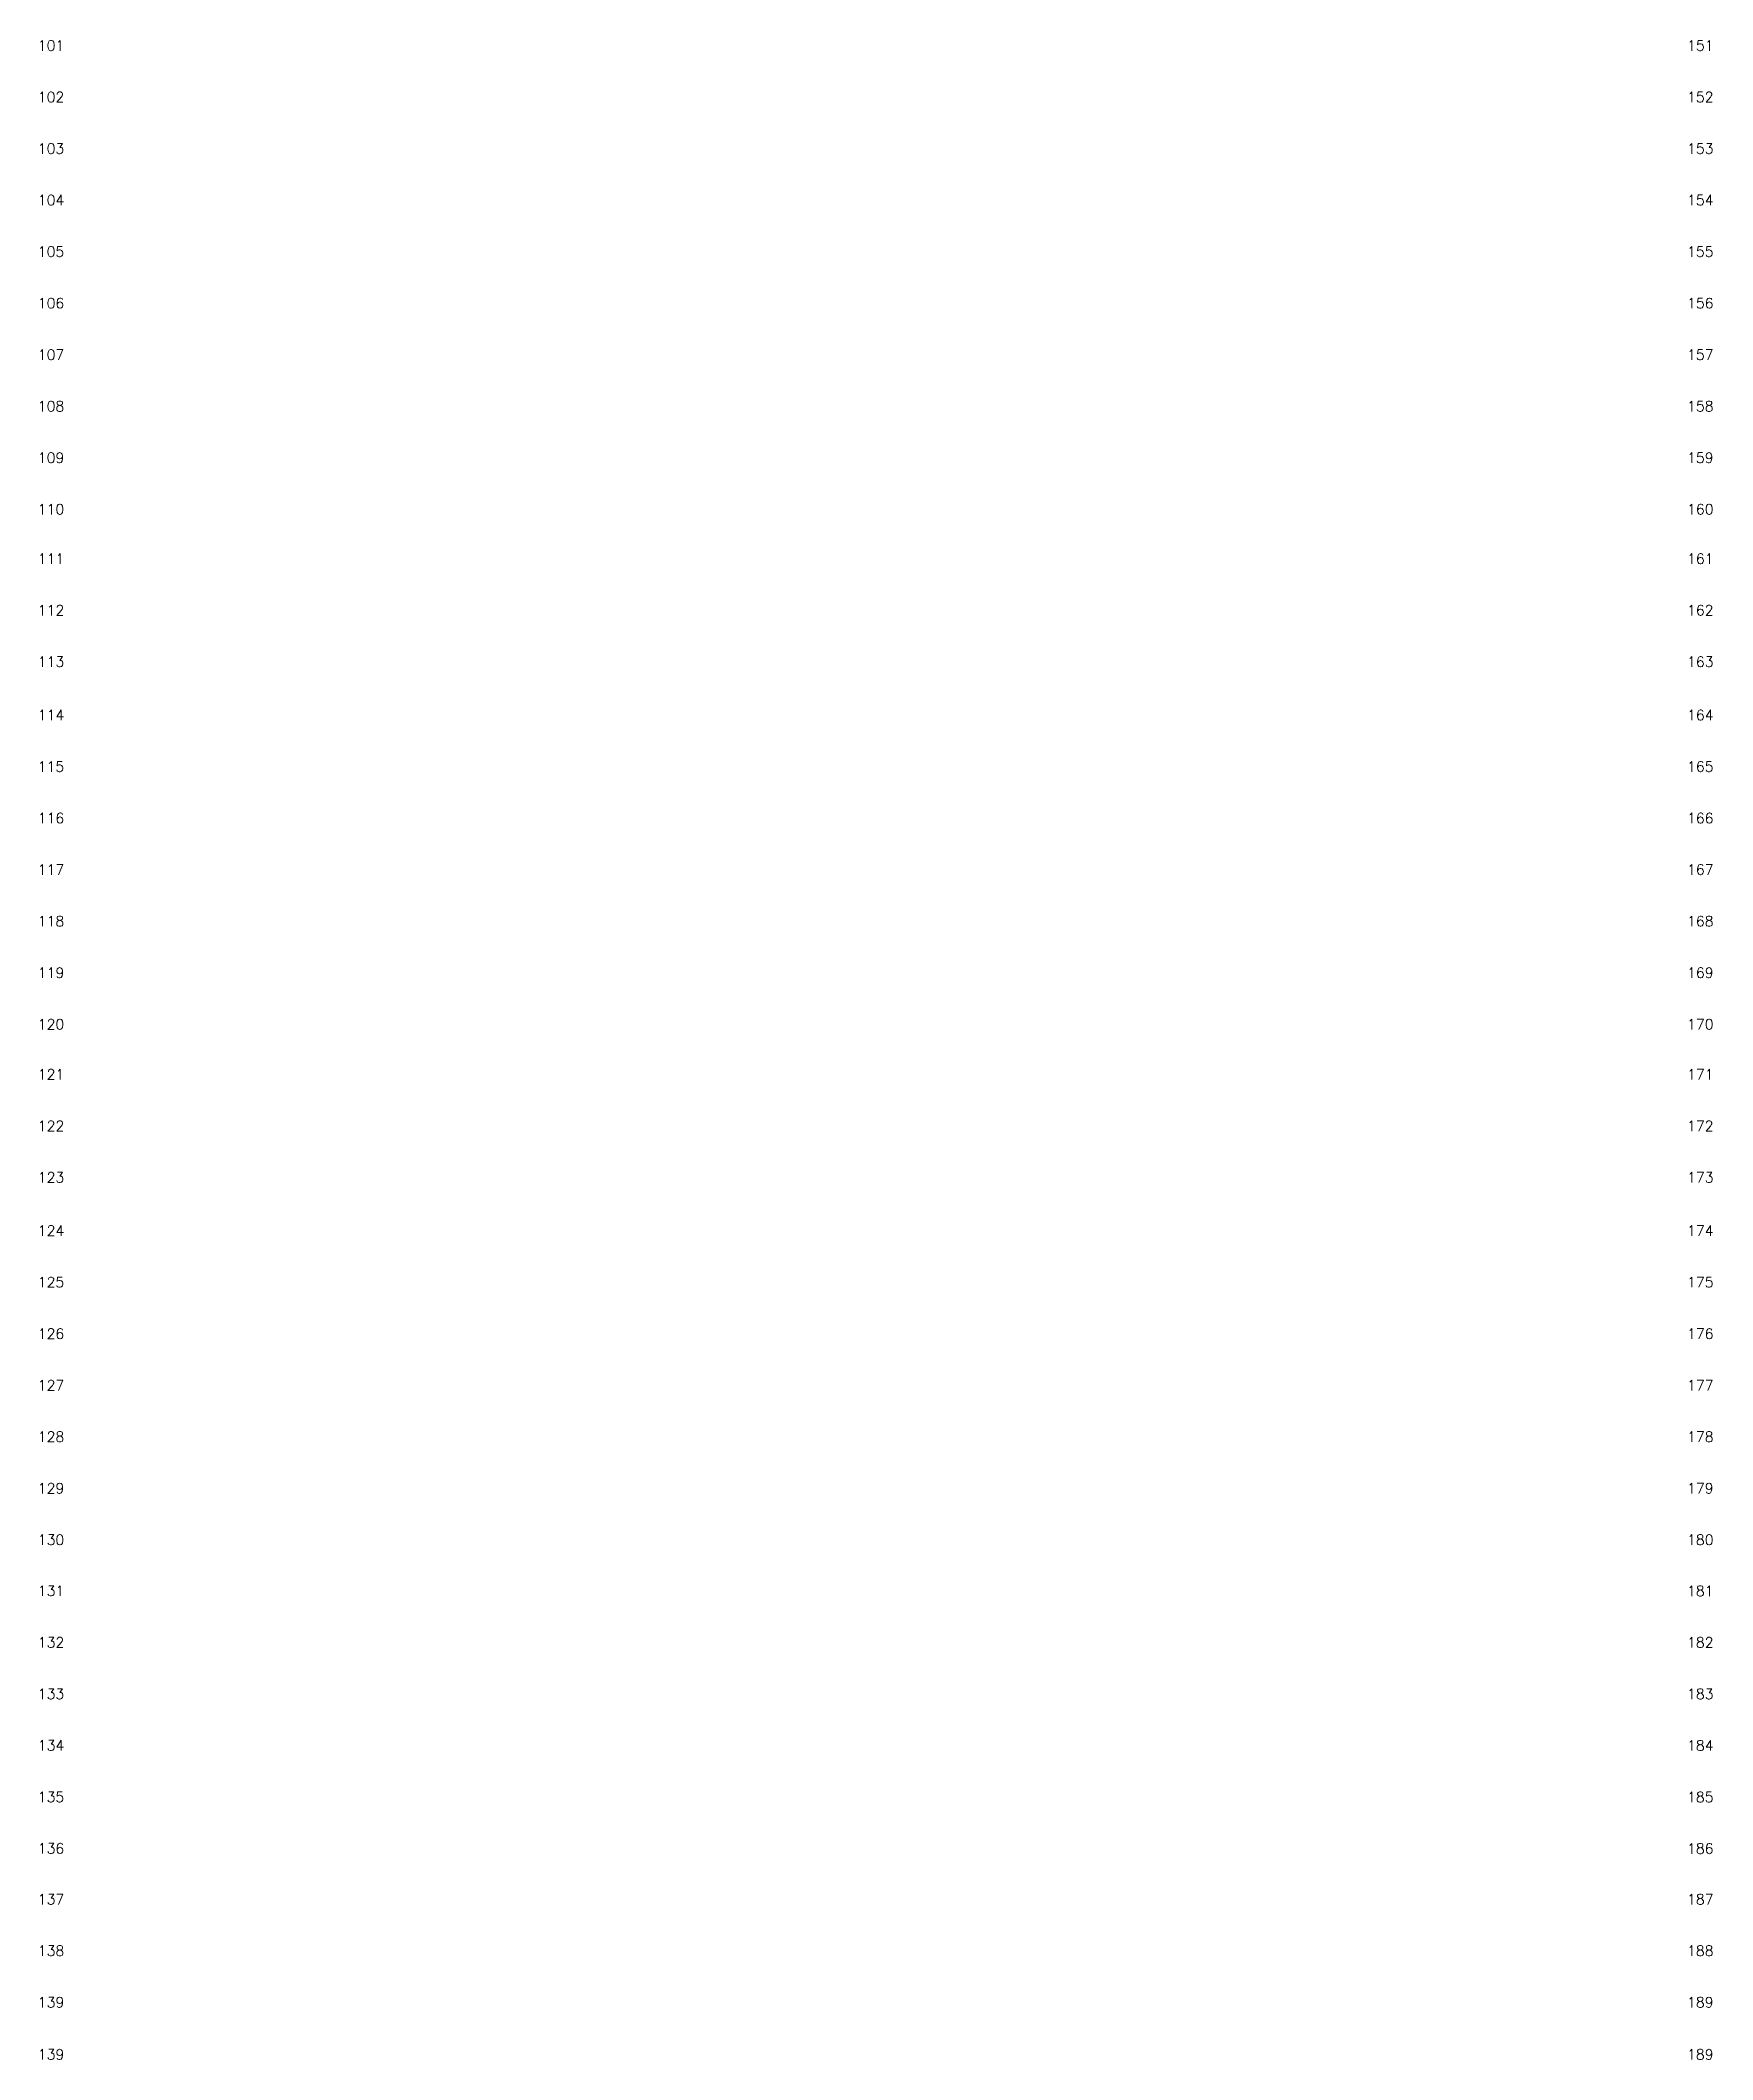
# Model space of a CAD drawing. Header units: inches. Extents: x 0 to 68, y 0 to 22.
# Drawn here: x 37.46 to 53.68, y 1.11 to 20.71 of the extents above; entities that cross this region are included whole.
import ezdxf
from ezdxf.enums import TextEntityAlignment as Align

# ---------------------------------------------------------------- set-up
doc = ezdxf.new("R2010")
doc.units = ezdxf.units.IN
doc.header["$LTSCALE"] = 0.5
doc.header["$MEASUREMENT"] = 0
doc.layers.get('0').update_dxf_attribs({"lineweight": 18})
doc.styles.add('WD', font='romans.shx')

msp = doc.modelspace()

# ---------------------------------------------------------------- texts
at = {"style": 'WD'}
for s, p in [('102', (37.688, 20.157)), ('152', (53.69, 20.157)), ('103', (37.688, 19.657)), ('153', (53.69, 19.657)), ('104', (37.688, 19.157)), ('154', (53.69, 19.157)), ('105', (37.688, 18.657)), ('155', (53.69, 18.657)), ('106', (37.688, 18.157)), ('156', (53.69, 18.157)), ('107', (37.688, 17.657)), ('157', (53.69, 17.657)), ('108', (37.688, 17.157)), ('158', (53.69, 17.157)), ('109', (37.688, 16.657)), ('159', (53.69, 16.657)), ('110', (37.688, 16.157)), ('160', (53.69, 16.157)), ('111', (37.688, 15.677)), ('161', (53.69, 15.677)), ('112', (37.688, 15.177)), ('162', (53.69, 15.177)), ('113', (37.688, 14.677)), ('163', (53.69, 14.677)), ('114', (37.688, 14.16)), ('164', (53.69, 14.16)), ('115', (37.688, 13.66)), ('165', (53.69, 13.66)), ('116', (37.688, 13.16)), ('166', (53.69, 13.16)), ('117', (37.688, 12.66)), ('167', (53.69, 12.66)), ('118', (37.688, 12.16)), ('168', (53.69, 12.16)), ('119', (37.688, 11.66)), ('169', (53.69, 11.66)), ('120', (37.688, 11.16)), ('170', (53.69, 11.16)), ('121', (37.688, 10.673)), ('171', (53.69, 10.673)), ('122', (37.688, 10.173)), ('172', (53.69, 10.173)), ('123', (37.688, 9.673)), ('173', (53.69, 9.673)), ('124', (37.688, 9.157)), ('174', (53.69, 9.157)), ('125', (37.688, 8.657)), ('175', (53.69, 8.657)), ('126', (37.688, 8.157)), ('176', (53.69, 8.157)), ('127', (37.688, 7.657)), ('177', (53.69, 7.657)), ('128', (37.688, 7.157)), ('178', (53.69, 7.157)), ('129', (37.688, 6.657)), ('179', (53.69, 6.657)), ('130', (37.688, 6.157)), ('180', (53.69, 6.157)), ('131', (37.688, 5.662)), ('181', (53.69, 5.661)), ('132', (37.688, 5.162)), ('182', (53.69, 5.161)), ('133', (37.688, 4.662)), ('183', (53.69, 4.661)), ('134', (37.688, 4.162)), ('184', (53.69, 4.161)), ('135', (37.688, 3.662)), ('185', (53.69, 3.661)), ('136', (37.688, 3.162)), ('186', (53.69, 3.161)), ('137', (37.688, 2.669)), ('187', (53.69, 2.669)), ('138', (37.688, 2.169)), ('188', (53.69, 2.169)), ('139', (37.688, 1.669)), ('189', (53.69, 1.669)), ('139', (37.688, 1.164)), ('189', (53.69, 1.163))]:
    msp.add_text(s, height=0.1, dxfattribs=at).set_placement(p, align=Align.MIDDLE_RIGHT)

# ---------------------------------------------------------------- blocks, each defined once
blk = doc.blocks.new('WD_MLRH')
at = {"style": 'WD'}
blk.add_attdef('RUNGFIRST', text='', height=0.1, dxfattribs=at).set_placement((-0.25, 0), align=Align.MIDDLE_RIGHT)
at = {"style": 'WD', "flags": 1}
for tag, p in [('RUNGHORV', (-0.25, -0.127)), ('RUNGDIST', (-0.25, -0.2)), ('RUNGINC', (-0.25, -0.163)), ('WIRE-START', (-0.25, -0.356)), ('WIRE-GSUF', (-0.25, -0.396)), ('WIREMODE', (-0.25, -0.281)), ('RUNGCNT', (-0.25, -0.237)), ('WIREFMT', (-0.25, -0.321)), ('PH3SPACE', (-0.25, -0.437))]:
    blk.add_attdef(tag, text='', height=0.025, dxfattribs=at).set_placement(p, align=Align.RIGHT)

# ---------------------------------------------------------------- block references
for p, values in [((37.938, 20.657), {'RUNGFIRST': '101'}), ((53.94, 20.657), {'RUNGFIRST': '151'})]:
    msp.add_blockref('WD_MLRH', p).add_auto_attribs(values)

msp.set_redraw_order([(e.dxf.handle, doc.entitydb.next_handle()) for e in msp.query("TEXT MTEXT ATTDEF DIMENSION ARC_DIMENSION")])  # texts and dimensions are drawn at this point

doc.saveas('drawing.dxf')
